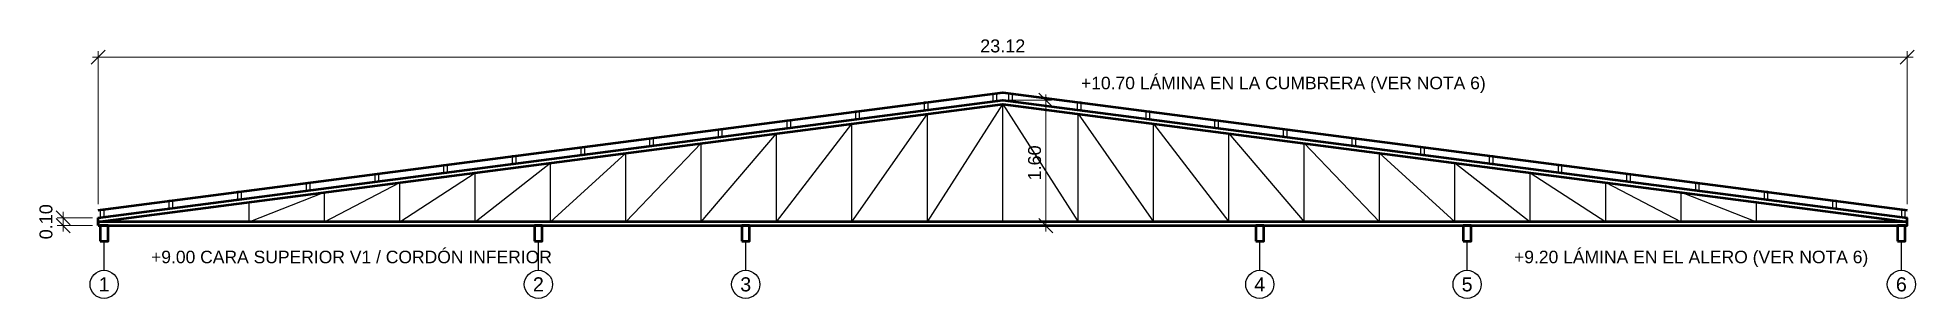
# Model space of a CAD drawing. Header units: metres. Extents: x -2 to 201, y -3 to 11.
# Drawn here: x 101.28 to 125.29, y 8.07 to 11.4 of the extents above; entities that cross this region are included whole.
import ezdxf
from ezdxf.enums import TextEntityAlignment as Align

# ---------------------------------------------------------------- set-up
doc = ezdxf.new("R2010")
doc.units = ezdxf.units.M
for name, color, linetype, lineweight in [('E-COTA', 7, 'Continuous', 18), ('E-DET', 7, 'Continuous', 50), ('E-REF', 7, 'Continuous', 25), ('E-TXT', 7, 'Continuous', 18)]:
    doc.layers.add(name, color=color, linetype=linetype, lineweight=lineweight)
doc.styles.add('ARIAL', font='arial.ttf')
doc.dimstyles.new('COTA-75', dxfattribs={"dimtxt": 0.165, "dimasz": 0.09, "dimexe": 0.075, "dimexo": 0.075, "dimgap": 0.06, "dimtad": 1, "dimzin": 0, "dimdsep": 46, "dimtxsty": 'ARIAL', "dimtsz": 0.09, "dimcen": 2.5, "dimdle": 0.075, "dimclrd": 7, "dimclre": 7, "dimclrt": 7, "dimazin": 3, "dimtfac": 1, "dimtmove": 0, "dimatfit": 3, "dimlwd": 18, "dimlwe": 13})

msp = doc.modelspace()

# ---------------------------------------------------------------- texts
at = {"layer": 'E-TXT', "style": 'ARIAL'}
for s, p in [('+10.70 LÁMINA EN LA CUMBRERA (VER NOTA 6)', (114.62, 10.823)), ('+9.00 CARA SUPERIOR V1 / CORDÓN INFERIOR', (102.735, 8.6)), ('+9.20 LÁMINA EN EL ALERO (VER NOTA 6)', (120.155, 8.6))]:
    msp.add_text(s, height=0.16, dxfattribs=at).set_placement(p, align=Align.MIDDLE_LEFT)
for s, p in [('1', (102.135, 8.25)), ('2', (107.685, 8.25)), ('3', (110.335, 8.25)), ('4', (116.905, 8.25)), ('5', (119.555, 8.25)), ('6', (125.105, 8.25))]:
    msp.add_text(s, height=0.18, dxfattribs=at).set_placement(p, align=Align.MIDDLE_CENTER)

# ---------------------------------------------------------------- dimensions: what is measured, and where the dimension line sits
at = {"layer": 'E-COTA'}
msp.add_linear_dim(base=(102.06, 11.153), p1=(102.06, 9.2), p2=(125.18, 9.2), dimstyle='COTA-75', dxfattribs=at).render()
for base, p1, p2 in [((114.17, 9), (113.62, 9), (113.62, 10.603)), ((101.61, 9), (102.06, 9), (102.06, 9.1))]:
    msp.add_linear_dim(base=base, p1=p1, p2=p2, angle=90, dimstyle='COTA-75', dxfattribs=at).render()

# ---------------------------------------------------------------- linework, layer by layer
at = {"layer": 'E-DET'}
for p, q in [((102.06, 9), (102.06, 9.1)), ((125.18, 9), (125.18, 9.1))]:
    msp.add_line(p, q, dxfattribs=at)
for points in [[(102.06, 9.2), (113.62, 10.703), (125.18, 9.2)], [(102.06, 9.1), (113.62, 10.603), (125.18, 9.1)], [(102.06, 9.05), (113.62, 10.553), (125.18, 9.05)]]:
    msp.add_lwpolyline(points, dxfattribs=at)
for points in [[(102.06, 9), (125.18, 9), (125.18, 9.05), (102.06, 9.05)], [(102.085, 8.8), (102.185, 8.8), (102.185, 9), (102.085, 9)], [(107.635, 8.8), (107.735, 8.8), (107.735, 9), (107.635, 9)], [(110.285, 8.8), (110.385, 8.8), (110.385, 9), (110.285, 9)], [(116.855, 8.8), (116.955, 8.8), (116.955, 9), (116.855, 9)], [(119.505, 8.8), (119.605, 8.8), (119.605, 9), (119.505, 9)], [(125.055, 8.8), (125.155, 8.8), (125.155, 9), (125.055, 9)]]:
    msp.add_lwpolyline(points, close=True, dxfattribs=at)
at = {"layer": 'E-REF'}
for p, q in [((111.693, 9.05), (112.657, 10.428)), ((112.657, 9.05), (113.62, 10.553)), ((112.657, 9.05), (112.657, 10.428)), ((113.62, 9.05), (113.62, 10.553)), ((113.62, 10.553), (114.583, 9.05)), ((114.583, 9.05), (114.583, 10.428)), ((114.583, 10.428), (115.547, 9.05)), ((109.767, 9.05), (110.73, 10.177)), ((110.73, 9.05), (111.693, 10.302)), ((110.73, 9.05), (110.73, 10.177)), ((111.693, 9.05), (111.693, 10.302)), ((115.547, 9.05), (115.547, 10.302)), ((115.547, 10.302), (116.51, 9.05)), ((116.51, 9.05), (116.51, 10.177)), ((116.51, 10.177), (117.473, 9.05)), ((107.84, 9.05), (108.803, 9.927)), ((108.803, 9.05), (109.767, 10.052)), ((108.803, 9.05), (108.803, 9.927)), ((109.767, 9.05), (109.767, 10.052)), ((117.473, 9.05), (117.473, 10.052)), ((117.473, 10.052), (118.437, 9.05)), ((118.437, 9.05), (118.437, 9.927)), ((118.437, 9.927), (119.4, 9.05)), ((105.913, 9.05), (106.877, 9.676)), ((106.877, 9.05), (107.84, 9.801)), ((106.877, 9.05), (106.877, 9.676)), ((107.84, 9.05), (107.84, 9.801)), ((119.4, 9.05), (119.4, 9.801)), ((119.4, 9.801), (120.363, 9.05)), ((120.363, 9.05), (120.363, 9.676)), ((120.363, 9.676), (121.327, 9.05)), ((103.987, 9.05), (104.95, 9.426)), ((104.95, 9.05), (105.913, 9.551)), ((104.95, 9.05), (104.95, 9.426)), ((105.913, 9.05), (105.913, 9.551)), ((121.327, 9.05), (121.327, 9.551)), ((121.327, 9.551), (122.29, 9.05)), ((122.29, 9.05), (122.29, 9.426)), ((122.29, 9.426), (123.253, 9.05)), ((103.987, 9.05), (103.987, 9.3)), ((123.253, 9.05), (123.253, 9.3)), ((102.135, 8.43), (102.135, 8.78)), ((107.685, 8.43), (107.685, 8.78)), ((110.335, 8.43), (110.335, 8.78)), ((116.905, 8.43), (116.905, 8.78)), ((119.555, 8.43), (119.555, 8.78)), ((125.105, 8.43), (125.105, 8.78))]:
    msp.add_line(p, q, dxfattribs=at)
for points in [[(112.617, 10.476), (112.667, 10.476), (112.667, 10.576), (112.617, 10.576)], [(113.495, 10.59), (113.545, 10.59), (113.545, 10.69), (113.495, 10.69)], [(113.695, 10.59), (113.745, 10.59), (113.745, 10.69), (113.695, 10.69)], [(114.573, 10.476), (114.623, 10.476), (114.623, 10.576), (114.573, 10.576)], [(110.862, 10.247), (110.912, 10.247), (110.912, 10.347), (110.862, 10.347)], [(111.74, 10.362), (111.79, 10.362), (111.79, 10.462), (111.74, 10.462)], [(115.45, 10.362), (115.5, 10.362), (115.5, 10.462), (115.45, 10.462)], [(116.328, 10.247), (116.378, 10.247), (116.378, 10.347), (116.328, 10.347)], [(109.107, 10.019), (109.157, 10.019), (109.157, 10.119), (109.107, 10.119)], [(109.984, 10.133), (110.034, 10.133), (110.034, 10.233), (109.984, 10.233)], [(117.206, 10.133), (117.256, 10.133), (117.256, 10.233), (117.206, 10.233)], [(118.083, 10.019), (118.133, 10.019), (118.133, 10.119), (118.083, 10.119)], [(107.351, 9.791), (107.401, 9.791), (107.401, 9.891), (107.351, 9.891)], [(108.229, 9.905), (108.279, 9.905), (108.279, 10.005), (108.229, 10.005)], [(118.961, 9.905), (119.011, 9.905), (119.011, 10.005), (118.961, 10.005)], [(119.839, 9.791), (119.889, 9.791), (119.889, 9.891), (119.839, 9.891)], [(105.596, 9.563), (105.646, 9.563), (105.646, 9.663), (105.596, 9.663)], [(106.473, 9.677), (106.523, 9.677), (106.523, 9.777), (106.473, 9.777)], [(120.717, 9.677), (120.767, 9.677), (120.767, 9.777), (120.717, 9.777)], [(121.594, 9.563), (121.644, 9.563), (121.644, 9.663), (121.594, 9.663)], [(103.84, 9.335), (103.89, 9.335), (103.89, 9.435), (103.84, 9.435)], [(104.718, 9.449), (104.768, 9.449), (104.768, 9.549), (104.718, 9.549)], [(122.472, 9.449), (122.522, 9.449), (122.522, 9.549), (122.472, 9.549)], [(123.35, 9.335), (123.4, 9.335), (123.4, 9.435), (123.35, 9.435)], [(102.085, 9.107), (102.135, 9.107), (102.135, 9.207), (102.085, 9.207)], [(102.963, 9.221), (103.013, 9.221), (103.013, 9.321), (102.963, 9.321)], [(124.227, 9.221), (124.277, 9.221), (124.277, 9.321), (124.227, 9.321)], [(125.105, 9.107), (125.155, 9.107), (125.155, 9.207), (125.105, 9.207)]]:
    msp.add_lwpolyline(points, close=True, dxfattribs=at)
for centre in [(102.135, 8.25), (107.685, 8.25), (110.335, 8.25), (116.905, 8.25), (119.555, 8.25), (125.105, 8.25)]:
    msp.add_circle(centre, 0.18, dxfattribs=at)

msp.set_redraw_order([(e.dxf.handle, doc.entitydb.next_handle()) for e in msp.query("TEXT MTEXT ATTDEF DIMENSION ARC_DIMENSION")])  # texts and dimensions are drawn at this point

doc.saveas('drawing.dxf')
